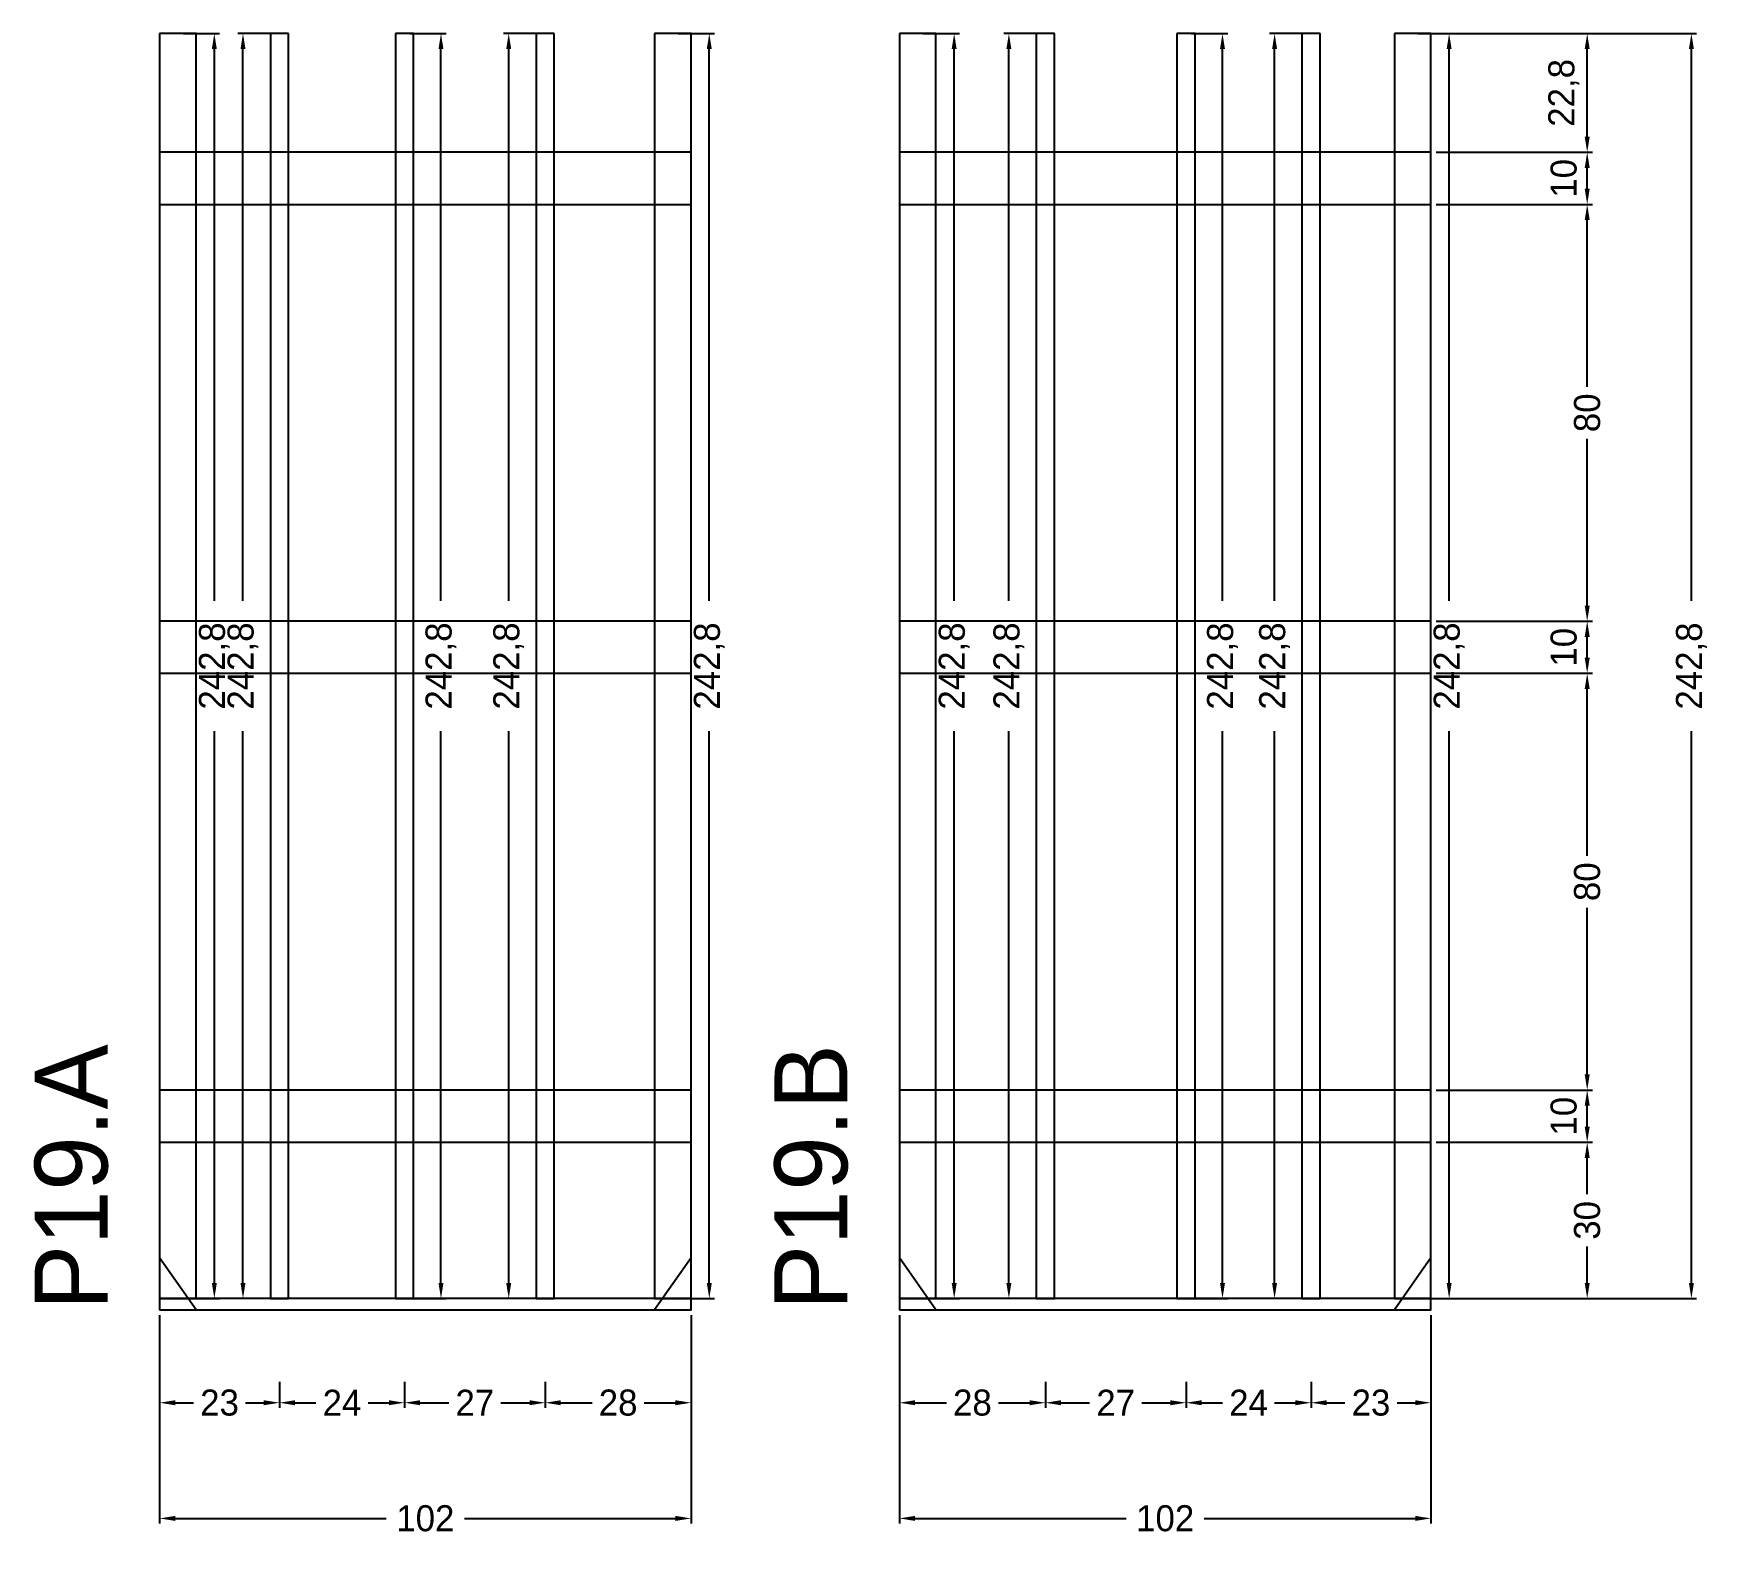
# Model space of a CAD drawing. Header units: centimetres. Extents: x -8500 to 4297, y -490 to 295.
# Drawn here: x 3975.8 to 4297.3, y -43.3 to 245 of the extents above; entities that cross this region are included whole.
import ezdxf

# ---------------------------------------------------------------- set-up
doc = ezdxf.new("R2010")
doc.units = ezdxf.units.CM
for name, color, linetype in [('COTA', 241, 'Continuous'), ('NOMENCLATURA', 7, 'Continuous'), ('SARR_2.2x10', 60, 'Continuous'), ('SARR_2.2x7', 40, 'Continuous'), ('SARR_3.5x7', 81, 'Continuous')]:
    doc.layers.add(name, color=color, linetype=linetype)
doc.dimstyles.new('PAINEL-NOVA', dxfattribs={"dimtxt": 5, "dimasz": 3, "dimexe": 1, "dimexo": 1, "dimgap": 1, "dimtad": 1, "dimcen": 2.5, "dimazin": 3, "dimtfac": 1, "dimtmove": 0, "dimatfit": 3})

msp = doc.modelspace()

# ---------------------------------------------------------------- texts
at = {"layer": 'NOMENCLATURA'}
for s, p in [('P19.A', (3990, 0)), ('P19.B', (4132, 0))]:
    msp.add_text(s, height=14, rotation=90, dxfattribs=at).set_placement(p)

# ---------------------------------------------------------------- blocks, each defined once
blk = doc.blocks.new('_CLOSEDFILLED')
at = {"color": 0, "linetype": 'BYBLOCK'}
blk.add_solid([(-1, 0.16), (0, 0), (-1, -0.16)], dxfattribs=at)
blk = doc.blocks.new('*D47')
for p, q in [((4004.5, 245), (4011.5, 245)), ((4010.5, 136.1), (4010.5, 242)), ((4010.5, 5.2), (4010.5, 111.1)), ((4004.5, 2.2), (4011.5, 2.2))]:
    blk.add_line(p, q)
at = {"layer": 'Defpoints'}
for p in [(4003.5, 245), (4003.5, 2.2), (4010.5, 2.2)]:
    blk.add_point(p, dxfattribs=at)
at = {"layer": 'COTA', "xscale": 3, "yscale": 3}
for p, rotation in [((4010.5, 245), 90), ((4010.5, 2.2), 270)]:
    blk.add_blockref('_CLOSEDFILLED', p, dxfattribs=dict(at, rotation=rotation))
at = {"layer": 'COTA', "insert": (4010.5, 123.6), "char_height": 5, "attachment_point": 5, "rotation": 90}
blk.add_mtext('242,8', dxfattribs=at)
blk = doc.blocks.new('*D48')
for p, q in [((4022, 245), (4015, 245)), ((4016, 136.1), (4016, 242)), ((4016, 5.2), (4016, 111.1)), ((4022, 2.2), (4015, 2.2))]:
    blk.add_line(p, q)
at = {"layer": 'Defpoints'}
for p in [(4023, 245), (4016, 2.2), (4023, 2.2)]:
    blk.add_point(p, dxfattribs=at)
at = {"layer": 'COTA', "xscale": 3, "yscale": 3}
for p, rotation in [((4016, 245), 90), ((4016, 2.2), 270)]:
    blk.add_blockref('_CLOSEDFILLED', p, dxfattribs=dict(at, rotation=rotation))
at = {"layer": 'COTA', "insert": (4016, 123.6), "char_height": 5, "attachment_point": 5, "rotation": 90}
blk.add_mtext('242,8', dxfattribs=at)
blk = doc.blocks.new('*D49')
for p, q in [((4048, 245), (4055, 245)), ((4054, 136.1), (4054, 242)), ((4054, 5.2), (4054, 111.1)), ((4048, 2.2), (4055, 2.2))]:
    blk.add_line(p, q)
at = {"layer": 'Defpoints'}
for p in [(4047, 245), (4047, 2.2), (4054, 2.2)]:
    blk.add_point(p, dxfattribs=at)
at = {"layer": 'COTA', "xscale": 3, "yscale": 3}
for p, rotation in [((4054, 245), 90), ((4054, 2.2), 270)]:
    blk.add_blockref('_CLOSEDFILLED', p, dxfattribs=dict(at, rotation=rotation))
at = {"layer": 'COTA', "insert": (4054, 123.6), "char_height": 5, "attachment_point": 5, "rotation": 90}
blk.add_mtext('242,8', dxfattribs=at)
blk = doc.blocks.new('*D50')
for p, q in [((4073, 245), (4066, 245)), ((4067, 136.1), (4067, 242)), ((4067, 5.2), (4067, 111.1)), ((4073, 2.2), (4066, 2.2))]:
    blk.add_line(p, q)
at = {"layer": 'Defpoints'}
for p in [(4074, 245), (4067, 2.2), (4074, 2.2)]:
    blk.add_point(p, dxfattribs=at)
at = {"layer": 'COTA', "xscale": 3, "yscale": 3}
for p, rotation in [((4067, 245), 90), ((4067, 2.2), 270)]:
    blk.add_blockref('_CLOSEDFILLED', p, dxfattribs=dict(at, rotation=rotation))
at = {"layer": 'COTA', "insert": (4067, 123.6), "char_height": 5, "attachment_point": 5, "rotation": 90}
blk.add_mtext('242,8', dxfattribs=at)
blk = doc.blocks.new('*D51')
for p, q in [((4099.5, 245), (4106.5, 245)), ((4105.5, 136.1), (4105.5, 242)), ((4105.5, 5.2), (4105.5, 111.1)), ((4099.5, 2.2), (4106.5, 2.2))]:
    blk.add_line(p, q)
at = {"layer": 'Defpoints'}
for p in [(4098.5, 245), (4098.5, 2.2), (4105.5, 2.2)]:
    blk.add_point(p, dxfattribs=at)
at = {"layer": 'COTA', "xscale": 3, "yscale": 3}
for p, rotation in [((4105.5, 245), 90), ((4105.5, 2.2), 270)]:
    blk.add_blockref('_CLOSEDFILLED', p, dxfattribs=dict(at, rotation=rotation))
at = {"layer": 'COTA', "insert": (4105.5, 123.6), "char_height": 5, "attachment_point": 5, "rotation": 90}
blk.add_mtext('242,8', dxfattribs=at)
blk = doc.blocks.new('*D52')
for p, q in [((4000, -13.8), (4000, -18.8)), ((4023, -13.8), (4023, -18.8)), ((4003, -17.8), (4006.5, -17.8)), ((4016.5, -17.8), (4020, -17.8))]:
    blk.add_line(p, q)
at = {"layer": 'Defpoints'}
for p in [(4000, -12.8), (4023, -12.8), (4000, -17.8)]:
    blk.add_point(p, dxfattribs=at)
at = {"layer": 'COTA', "xscale": 3, "yscale": 3, "rotation": 180}
blk.add_blockref('_CLOSEDFILLED', (4000, -17.8), dxfattribs=at)
at = {"layer": 'COTA', "xscale": 3, "yscale": 3}
blk.add_blockref('_CLOSEDFILLED', (4023, -17.8), dxfattribs=at)
at = {"layer": 'COTA', "insert": (4011.5, -17.8), "char_height": 5, "attachment_point": 5}
blk.add_mtext('23', dxfattribs=at)
blk = doc.blocks.new('*D53')
for p, q in [((4023, -13.8), (4023, -18.8)), ((4047, -13.8), (4047, -18.8)), ((4026, -17.8), (4030, -17.8)), ((4040, -17.8), (4044, -17.8))]:
    blk.add_line(p, q)
at = {"layer": 'Defpoints'}
for p in [(4023, -12.8), (4047, -12.8), (4023, -17.8)]:
    blk.add_point(p, dxfattribs=at)
at = {"layer": 'COTA', "xscale": 3, "yscale": 3, "rotation": 180}
blk.add_blockref('_CLOSEDFILLED', (4023, -17.8), dxfattribs=at)
at = {"layer": 'COTA', "xscale": 3, "yscale": 3}
blk.add_blockref('_CLOSEDFILLED', (4047, -17.8), dxfattribs=at)
at = {"layer": 'COTA', "insert": (4035, -17.8), "char_height": 5, "attachment_point": 5}
blk.add_mtext('24', dxfattribs=at)
blk = doc.blocks.new('*D54')
for p, q in [((4047, -13.8), (4047, -18.8)), ((4074, -13.8), (4074, -18.8)), ((4050, -17.8), (4055.5, -17.8)), ((4065.5, -17.8), (4071, -17.8))]:
    blk.add_line(p, q)
at = {"layer": 'Defpoints'}
for p in [(4047, -12.8), (4074, -12.8), (4047, -17.8)]:
    blk.add_point(p, dxfattribs=at)
at = {"layer": 'COTA', "xscale": 3, "yscale": 3, "rotation": 180}
blk.add_blockref('_CLOSEDFILLED', (4047, -17.8), dxfattribs=at)
at = {"layer": 'COTA', "xscale": 3, "yscale": 3}
blk.add_blockref('_CLOSEDFILLED', (4074, -17.8), dxfattribs=at)
at = {"layer": 'COTA', "insert": (4060.5, -17.8), "char_height": 5, "attachment_point": 5}
blk.add_mtext('27', dxfattribs=at)
blk = doc.blocks.new('*D55')
for p, q in [((4074, -13.8), (4074, -18.8)), ((4102, -13.8), (4102, -18.8)), ((4077, -17.8), (4083, -17.8)), ((4093, -17.8), (4099, -17.8))]:
    blk.add_line(p, q)
at = {"layer": 'Defpoints'}
for p in [(4074, -12.8), (4102, -12.8), (4074, -17.8)]:
    blk.add_point(p, dxfattribs=at)
at = {"layer": 'COTA', "xscale": 3, "yscale": 3, "rotation": 180}
blk.add_blockref('_CLOSEDFILLED', (4074, -17.8), dxfattribs=at)
at = {"layer": 'COTA', "xscale": 3, "yscale": 3}
blk.add_blockref('_CLOSEDFILLED', (4102, -17.8), dxfattribs=at)
at = {"layer": 'COTA', "insert": (4088, -17.8), "char_height": 5, "attachment_point": 5}
blk.add_mtext('28', dxfattribs=at)
blk = doc.blocks.new('*D56')
for p, q in [((4000, -1), (4000, -41)), ((4102, -1), (4102, -41)), ((4003, -40), (4043.5, -40)), ((4058.5, -40), (4099, -40))]:
    blk.add_line(p, q)
at = {"layer": 'Defpoints'}
for p in [(4000, 0), (4102, 0), (4000, -40)]:
    blk.add_point(p, dxfattribs=at)
at = {"layer": 'COTA', "xscale": 3, "yscale": 3, "rotation": 180}
blk.add_blockref('_CLOSEDFILLED', (4000, -40), dxfattribs=at)
at = {"layer": 'COTA', "xscale": 3, "yscale": 3}
blk.add_blockref('_CLOSEDFILLED', (4102, -40), dxfattribs=at)
at = {"layer": 'COTA', "insert": (4051, -40), "char_height": 5, "attachment_point": 5}
blk.add_mtext('102', dxfattribs=at)
blk = doc.blocks.new('GRA-E')
at = {"layer": 'SARR_2.2x7'}
blk.add_lwpolyline([(0, 0), (7, 0), (0, 10)], close=True, dxfattribs=at)
blk = doc.blocks.new('GRA-D')
at = {"layer": 'SARR_2.2x7'}
blk.add_lwpolyline([(0, 0), (7, 0), (7, 10)], close=True, dxfattribs=at)
blk = doc.blocks.new('*D57')
for p, q in [((4146.5, 245), (4153.5, 245)), ((4152.5, 136.1), (4152.5, 242)), ((4152.5, 5.2), (4152.5, 111.1)), ((4146.5, 2.2), (4153.5, 2.2))]:
    blk.add_line(p, q)
at = {"layer": 'Defpoints'}
for p in [(4145.5, 245), (4145.5, 2.2), (4152.5, 2.2)]:
    blk.add_point(p, dxfattribs=at)
at = {"layer": 'COTA', "xscale": 3, "yscale": 3}
for p, rotation in [((4152.5, 245), 90), ((4152.5, 2.2), 270)]:
    blk.add_blockref('_CLOSEDFILLED', p, dxfattribs=dict(at, rotation=rotation))
at = {"layer": 'COTA', "insert": (4152.5, 123.6), "char_height": 5, "attachment_point": 5, "rotation": 90}
blk.add_mtext('242,8', dxfattribs=at)
blk = doc.blocks.new('*D58')
for p, q in [((4169, 245), (4162, 245)), ((4163, 136.1), (4163, 242)), ((4163, 5.2), (4163, 111.1)), ((4169, 2.2), (4162, 2.2))]:
    blk.add_line(p, q)
at = {"layer": 'Defpoints'}
for p in [(4170, 245), (4163, 2.2), (4170, 2.2)]:
    blk.add_point(p, dxfattribs=at)
at = {"layer": 'COTA', "xscale": 3, "yscale": 3}
for p, rotation in [((4163, 245), 90), ((4163, 2.2), 270)]:
    blk.add_blockref('_CLOSEDFILLED', p, dxfattribs=dict(at, rotation=rotation))
at = {"layer": 'COTA', "insert": (4163, 123.6), "char_height": 5, "attachment_point": 5, "rotation": 90}
blk.add_mtext('242,8', dxfattribs=at)
blk = doc.blocks.new('*D59')
for p, q in [((4198, 245), (4205, 245)), ((4204, 136.1), (4204, 242)), ((4204, 5.2), (4204, 111.1)), ((4198, 2.2), (4205, 2.2))]:
    blk.add_line(p, q)
at = {"layer": 'Defpoints'}
for p in [(4197, 245), (4197, 2.2), (4204, 2.2)]:
    blk.add_point(p, dxfattribs=at)
at = {"layer": 'COTA', "xscale": 3, "yscale": 3}
for p, rotation in [((4204, 245), 90), ((4204, 2.2), 270)]:
    blk.add_blockref('_CLOSEDFILLED', p, dxfattribs=dict(at, rotation=rotation))
at = {"layer": 'COTA', "insert": (4204, 123.6), "char_height": 5, "attachment_point": 5, "rotation": 90}
blk.add_mtext('242,8', dxfattribs=at)
blk = doc.blocks.new('*D60')
for p, q in [((4220, 245), (4213, 245)), ((4214, 136.1), (4214, 242)), ((4214, 5.2), (4214, 111.1)), ((4220, 2.2), (4213, 2.2))]:
    blk.add_line(p, q)
at = {"layer": 'Defpoints'}
for p in [(4221, 245), (4214, 2.2), (4221, 2.2)]:
    blk.add_point(p, dxfattribs=at)
at = {"layer": 'COTA', "xscale": 3, "yscale": 3}
for p, rotation in [((4214, 245), 90), ((4214, 2.2), 270)]:
    blk.add_blockref('_CLOSEDFILLED', p, dxfattribs=dict(at, rotation=rotation))
at = {"layer": 'COTA', "insert": (4214, 123.6), "char_height": 5, "attachment_point": 5, "rotation": 90}
blk.add_mtext('242,8', dxfattribs=at)
blk = doc.blocks.new('*D61')
for p, q in [((4241.5, 245), (4248.5, 245)), ((4247.5, 136.1), (4247.5, 242)), ((4247.5, 5.2), (4247.5, 111.1)), ((4241.5, 2.2), (4248.5, 2.2))]:
    blk.add_line(p, q)
at = {"layer": 'Defpoints'}
for p in [(4240.5, 245), (4240.5, 2.2), (4247.5, 2.2)]:
    blk.add_point(p, dxfattribs=at)
at = {"layer": 'COTA', "xscale": 3, "yscale": 3}
for p, rotation in [((4247.5, 245), 90), ((4247.5, 2.2), 270)]:
    blk.add_blockref('_CLOSEDFILLED', p, dxfattribs=dict(at, rotation=rotation))
at = {"layer": 'COTA', "insert": (4247.5, 123.6), "char_height": 5, "attachment_point": 5, "rotation": 90}
blk.add_mtext('242,8', dxfattribs=at)
blk = doc.blocks.new('*D62')
for p, q in [((4142, -13.8), (4142, -18.8)), ((4170, -13.8), (4170, -18.8)), ((4145, -17.8), (4151, -17.8)), ((4161, -17.8), (4167, -17.8))]:
    blk.add_line(p, q)
at = {"layer": 'Defpoints'}
for p in [(4142, -12.8), (4170, -12.8), (4142, -17.8)]:
    blk.add_point(p, dxfattribs=at)
at = {"layer": 'COTA', "xscale": 3, "yscale": 3, "rotation": 180}
blk.add_blockref('_CLOSEDFILLED', (4142, -17.8), dxfattribs=at)
at = {"layer": 'COTA', "xscale": 3, "yscale": 3}
blk.add_blockref('_CLOSEDFILLED', (4170, -17.8), dxfattribs=at)
at = {"layer": 'COTA', "insert": (4156, -17.8), "char_height": 5, "attachment_point": 5}
blk.add_mtext('28', dxfattribs=at)
blk = doc.blocks.new('*D63')
for p, q in [((4170, -13.8), (4170, -18.8)), ((4197, -13.8), (4197, -18.8)), ((4173, -17.8), (4178.5, -17.8)), ((4188.5, -17.8), (4194, -17.8))]:
    blk.add_line(p, q)
at = {"layer": 'Defpoints'}
for p in [(4170, -12.8), (4197, -12.8), (4170, -17.8)]:
    blk.add_point(p, dxfattribs=at)
at = {"layer": 'COTA', "xscale": 3, "yscale": 3, "rotation": 180}
blk.add_blockref('_CLOSEDFILLED', (4170, -17.8), dxfattribs=at)
at = {"layer": 'COTA', "xscale": 3, "yscale": 3}
blk.add_blockref('_CLOSEDFILLED', (4197, -17.8), dxfattribs=at)
at = {"layer": 'COTA', "insert": (4183.5, -17.8), "char_height": 5, "attachment_point": 5}
blk.add_mtext('27', dxfattribs=at)
blk = doc.blocks.new('*D64')
for p, q in [((4197, -13.8), (4197, -18.8)), ((4221, -13.8), (4221, -18.8)), ((4200, -17.8), (4204, -17.8)), ((4214, -17.8), (4218, -17.8))]:
    blk.add_line(p, q)
at = {"layer": 'Defpoints'}
for p in [(4197, -12.8), (4221, -12.8), (4197, -17.8)]:
    blk.add_point(p, dxfattribs=at)
at = {"layer": 'COTA', "xscale": 3, "yscale": 3, "rotation": 180}
blk.add_blockref('_CLOSEDFILLED', (4197, -17.8), dxfattribs=at)
at = {"layer": 'COTA', "xscale": 3, "yscale": 3}
blk.add_blockref('_CLOSEDFILLED', (4221, -17.8), dxfattribs=at)
at = {"layer": 'COTA', "insert": (4209, -17.8), "char_height": 5, "attachment_point": 5}
blk.add_mtext('24', dxfattribs=at)
blk = doc.blocks.new('*D65')
for p, q in [((4221, -13.8), (4221, -18.8)), ((4244, -13.8), (4244, -18.8)), ((4224, -17.8), (4227.5, -17.8)), ((4237.5, -17.8), (4241, -17.8))]:
    blk.add_line(p, q)
at = {"layer": 'Defpoints'}
for p in [(4221, -12.8), (4244, -12.8), (4221, -17.8)]:
    blk.add_point(p, dxfattribs=at)
at = {"layer": 'COTA', "xscale": 3, "yscale": 3, "rotation": 180}
blk.add_blockref('_CLOSEDFILLED', (4221, -17.8), dxfattribs=at)
at = {"layer": 'COTA', "xscale": 3, "yscale": 3}
blk.add_blockref('_CLOSEDFILLED', (4244, -17.8), dxfattribs=at)
at = {"layer": 'COTA', "insert": (4232.5, -17.8), "char_height": 5, "attachment_point": 5}
blk.add_mtext('23', dxfattribs=at)
blk = doc.blocks.new('*D66')
for p, q in [((4142, -1), (4142, -41)), ((4244, -1), (4244, -41)), ((4145, -40), (4185.5, -40)), ((4200.5, -40), (4241, -40))]:
    blk.add_line(p, q)
at = {"layer": 'Defpoints'}
for p in [(4142, 0), (4244, 0), (4142, -40)]:
    blk.add_point(p, dxfattribs=at)
at = {"layer": 'COTA', "xscale": 3, "yscale": 3, "rotation": 180}
blk.add_blockref('_CLOSEDFILLED', (4142, -40), dxfattribs=at)
at = {"layer": 'COTA', "xscale": 3, "yscale": 3}
blk.add_blockref('_CLOSEDFILLED', (4244, -40), dxfattribs=at)
at = {"layer": 'COTA', "insert": (4193, -40), "char_height": 5, "attachment_point": 5}
blk.add_mtext('102', dxfattribs=at)
blk = doc.blocks.new('*D67')
for p, q in [((4245, 245), (4295, 245)), ((4294, 136.1), (4294, 242)), ((4294, 5.2), (4294, 111.1)), ((4245, 2.2), (4295, 2.2))]:
    blk.add_line(p, q)
at = {"layer": 'Defpoints'}
for p in [(4244, 245), (4244, 2.2), (4294, 2.2)]:
    blk.add_point(p, dxfattribs=at)
at = {"layer": 'COTA', "xscale": 3, "yscale": 3}
for p, rotation in [((4294, 245), 90), ((4294, 2.2), 270)]:
    blk.add_blockref('_CLOSEDFILLED', p, dxfattribs=dict(at, rotation=rotation))
at = {"layer": 'COTA', "insert": (4294, 123.6), "char_height": 5, "attachment_point": 5, "rotation": 90}
blk.add_mtext('242,8', dxfattribs=at)
blk = doc.blocks.new('*D68')
for p, q in [((4245, 32.2), (4275, 32.2)), ((4274, 22.2), (4274, 29.2)), ((4274, 5.2), (4274, 12.2)), ((4245, 2.2), (4275, 2.2))]:
    blk.add_line(p, q)
at = {"layer": 'Defpoints'}
for p in [(4244, 32.2), (4244, 2.2), (4274, 2.2)]:
    blk.add_point(p, dxfattribs=at)
at = {"layer": 'COTA', "xscale": 3, "yscale": 3}
for p, rotation in [((4274, 32.2), 90), ((4274, 2.2), 270)]:
    blk.add_blockref('_CLOSEDFILLED', p, dxfattribs=dict(at, rotation=rotation))
at = {"layer": 'COTA', "insert": (4274, 17.2), "char_height": 5, "attachment_point": 5, "rotation": 90}
blk.add_mtext('30', dxfattribs=at)
blk = doc.blocks.new('*D69')
for p, q in [((4245, 42.2), (4275, 42.2)), ((4274, 35.2), (4274, 39.2)), ((4245, 32.2), (4275, 32.2))]:
    blk.add_line(p, q)
at = {"layer": 'Defpoints'}
for p in [(4244, 42.2), (4244, 32.2), (4274, 32.2)]:
    blk.add_point(p, dxfattribs=at)
at = {"layer": 'COTA', "xscale": 3, "yscale": 3}
for p, rotation in [((4274, 42.2), 90), ((4274, 32.2), 270)]:
    blk.add_blockref('_CLOSEDFILLED', p, dxfattribs=dict(at, rotation=rotation))
at = {"layer": 'COTA', "insert": (4269.5, 37.2), "char_height": 5, "attachment_point": 5, "rotation": 90}
blk.add_mtext('10', dxfattribs=at)
blk = doc.blocks.new('*D70')
for p, q in [((4245, 122.2), (4275, 122.2)), ((4274, 87.2), (4274, 119.2)), ((4274, 45.2), (4274, 77.2)), ((4245, 42.2), (4275, 42.2))]:
    blk.add_line(p, q)
at = {"layer": 'Defpoints'}
for p in [(4244, 122.2), (4244, 42.2), (4274, 42.2)]:
    blk.add_point(p, dxfattribs=at)
at = {"layer": 'COTA', "xscale": 3, "yscale": 3}
for p, rotation in [((4274, 122.2), 90), ((4274, 42.2), 270)]:
    blk.add_blockref('_CLOSEDFILLED', p, dxfattribs=dict(at, rotation=rotation))
at = {"layer": 'COTA', "insert": (4274, 82.2), "char_height": 5, "attachment_point": 5, "rotation": 90}
blk.add_mtext('80', dxfattribs=at)
blk = doc.blocks.new('*D72')
for p, q in [((4245, 212.2), (4275, 212.2)), ((4274, 177.2), (4274, 209.2)), ((4274, 135.2), (4274, 167.2)), ((4245, 132.2), (4275, 132.2))]:
    blk.add_line(p, q)
at = {"layer": 'Defpoints'}
for p in [(4244, 212.2), (4244, 132.2), (4274, 132.2)]:
    blk.add_point(p, dxfattribs=at)
at = {"layer": 'COTA', "xscale": 3, "yscale": 3}
for p, rotation in [((4274, 212.2), 90), ((4274, 132.2), 270)]:
    blk.add_blockref('_CLOSEDFILLED', p, dxfattribs=dict(at, rotation=rotation))
at = {"layer": 'COTA', "insert": (4274, 172.2), "char_height": 5, "attachment_point": 5, "rotation": 90}
blk.add_mtext('80', dxfattribs=at)
blk = doc.blocks.new('*D73')
for p, q in [((4245, 222.2), (4275, 222.2)), ((4274, 215.2), (4274, 219.2)), ((4245, 212.2), (4275, 212.2))]:
    blk.add_line(p, q)
at = {"layer": 'Defpoints'}
for p in [(4244, 222.2), (4244, 212.2), (4274, 212.2)]:
    blk.add_point(p, dxfattribs=at)
at = {"layer": 'COTA', "xscale": 3, "yscale": 3}
for p, rotation in [((4274, 222.2), 90), ((4274, 212.2), 270)]:
    blk.add_blockref('_CLOSEDFILLED', p, dxfattribs=dict(at, rotation=rotation))
at = {"layer": 'COTA', "insert": (4269.5, 217.2), "char_height": 5, "attachment_point": 5, "rotation": 90}
blk.add_mtext('10', dxfattribs=at)
blk = doc.blocks.new('*D74')
for p, q in [((4245, 245), (4275, 245)), ((4274, 225.2), (4274, 242)), ((4245, 222.2), (4275, 222.2))]:
    blk.add_line(p, q)
at = {"layer": 'Defpoints'}
for p in [(4244, 245), (4244, 222.2), (4274, 222.2)]:
    blk.add_point(p, dxfattribs=at)
at = {"layer": 'COTA', "xscale": 3, "yscale": 3}
for p, rotation in [((4274, 245), 90), ((4274, 222.2), 270)]:
    blk.add_blockref('_CLOSEDFILLED', p, dxfattribs=dict(at, rotation=rotation))
at = {"layer": 'COTA', "insert": (4269.5, 233.6), "char_height": 5, "attachment_point": 5, "rotation": 90}
blk.add_mtext('22,8', dxfattribs=at)

# ---------------------------------------------------------------- dimensions: what is measured, and where the dimension line sits
at = {"layer": 'COTA'}
for base, p1, p2, picture, middle in [((4010.5, 2.2), (4003.5, 2.2), (4003.5, 245), '*D47', (4010.5, 123.6)), ((4016, 2.2), (4023, 2.2), (4023, 245), '*D48', (4016, 123.6)), ((4054, 2.2), (4047, 2.2), (4047, 245), '*D49', (4054, 123.6)), ((4067, 2.2), (4074, 2.2), (4074, 245), '*D50', (4067, 123.6)), ((4105.5, 2.2), (4098.5, 2.2), (4098.5, 245), '*D51', (4105.5, 123.6)), ((4152.5, 2.2), (4145.5, 2.2), (4145.5, 245), '*D57', (4152.5, 123.6)), ((4163, 2.2), (4170, 2.2), (4170, 245), '*D58', (4163, 123.6)), ((4204, 2.2), (4197, 2.2), (4197, 245), '*D59', (4204, 123.6)), ((4214, 2.2), (4221, 2.2), (4221, 245), '*D60', (4214, 123.6)), ((4247.5, 2.2), (4240.5, 2.2), (4240.5, 245), '*D61', (4247.5, 123.6)), ((4294, 2.2), (4244, 2.2), (4244, 245), '*D67', (4294, 123.6)), ((4274, 222.2), (4244, 222.2), (4244, 245), '*D74', (4269.5, 233.6)), ((4274, 212.2), (4244, 212.2), (4244, 222.2), '*D73', (4269.5, 217.2)), ((4274, 132.2), (4244, 132.2), (4244, 212.2), '*D72', (4274, 172.2)), ((4274, 42.2), (4244, 42.2), (4244, 122.2), '*D70', (4274, 82.2)), ((4274, 32.2), (4244, 32.2), (4244, 42.2), '*D69', (4269.5, 37.2)), ((4274, 2.2), (4244, 2.2), (4244, 32.2), '*D68', (4274, 17.2))]:
    dim = msp.add_linear_dim(base=base, p1=p1, p2=p2, angle=90, dimstyle='PAINEL-NOVA', dxfattribs=at)
    dim.commit()
    dim.dimension.update_dxf_attribs({"geometry": picture, "text_midpoint": middle})
msp.add_linear_dim(base=(4274, 122.2), p1=(4244, 122.2), p2=(4244, 132.2), angle=90, dimstyle='PAINEL-NOVA', dxfattribs=at).render()
for base, p1, p2, picture, middle in [((4000, -40), (4000, 0), (4102, 0), '*D56', (4051, -40)), ((4142, -40), (4142, 0), (4244, 0), '*D66', (4193, -40)), ((4000, -17.8), (4000, -12.8), (4023, -12.8), '*D52', (4011.5, -17.8)), ((4023, -17.8), (4023, -12.8), (4047, -12.8), '*D53', (4035, -17.8)), ((4047, -17.8), (4047, -12.8), (4074, -12.8), '*D54', (4060.5, -17.8)), ((4074, -17.8), (4074, -12.8), (4102, -12.8), '*D55', (4088, -17.8)), ((4142, -17.8), (4142, -12.8), (4170, -12.8), '*D62', (4156, -17.8)), ((4170, -17.8), (4170, -12.8), (4197, -12.8), '*D63', (4183.5, -17.8)), ((4197, -17.8), (4197, -12.8), (4221, -12.8), '*D64', (4209, -17.8)), ((4221, -17.8), (4221, -12.8), (4244, -12.8), '*D65', (4232.5, -17.8))]:
    dim = msp.add_linear_dim(base=base, p1=p1, p2=p2, dimstyle='PAINEL-NOVA', dxfattribs=at)
    dim.commit()
    dim.dimension.update_dxf_attribs({"geometry": picture, "text_midpoint": middle})

# ---------------------------------------------------------------- linework, layer by layer
at = {"layer": 'SARR_2.2x10'}
for p, q in [((4102, 222.2), (4000, 222.2)), ((4000, 222.2), (4000, 212.2)), ((4102, 212.2), (4102, 222.2)), ((4244, 222.2), (4142, 222.2)), ((4142, 222.2), (4142, 212.2)), ((4244, 212.2), (4244, 222.2)), ((4000, 212.2), (4102, 212.2)), ((4142, 212.2), (4244, 212.2)), ((4102, 132.2), (4000, 132.2)), ((4000, 132.2), (4000, 122.2)), ((4102, 122.2), (4102, 132.2)), ((4244, 132.2), (4142, 132.2)), ((4142, 132.2), (4142, 122.2)), ((4244, 122.2), (4244, 132.2)), ((4000, 122.2), (4102, 122.2)), ((4142, 122.2), (4244, 122.2)), ((4102, 42.2), (4000, 42.2)), ((4000, 42.2), (4000, 32.2)), ((4102, 32.2), (4102, 42.2)), ((4244, 42.2), (4142, 42.2)), ((4142, 42.2), (4142, 32.2)), ((4244, 32.2), (4244, 42.2)), ((4000, 32.2), (4102, 32.2)), ((4142, 32.2), (4244, 32.2))]:
    msp.add_line(p, q, dxfattribs=at)
at = {"layer": 'SARR_2.2x7'}
for p, q in [((4007, 245), (4000, 245)), ((4000, 245), (4000, 2.2)), ((4007, 2.2), (4007, 245)), ((4102, 245), (4095, 245)), ((4095, 245), (4095, 2.2)), ((4102, 2.2), (4102, 245)), ((4149, 245), (4142, 245)), ((4142, 245), (4142, 2.2)), ((4149, 2.2), (4149, 245)), ((4244, 245), (4237, 245)), ((4237, 245), (4237, 2.2)), ((4244, 2.2), (4244, 245)), ((4102, 2.2), (4000, 2.2)), ((4000, 2.2), (4000, 0)), ((4000, 2.2), (4007, 2.2)), ((4000, 0), (4102, 0)), ((4095, 2.2), (4102, 2.2)), ((4102, 0), (4102, 2.2)), ((4244, 2.2), (4142, 2.2)), ((4142, 2.2), (4142, 0)), ((4142, 2.2), (4149, 2.2)), ((4142, 0), (4244, 0)), ((4237, 2.2), (4244, 2.2)), ((4244, 0), (4244, 2.2))]:
    msp.add_line(p, q, dxfattribs=at)
at = {"layer": 'SARR_3.5x7'}
for p, q in [((4024.75, 245), (4021.25, 245)), ((4021.25, 245), (4021.25, 2.2)), ((4024.75, 2.2), (4024.75, 245)), ((4048.75, 245), (4045.25, 245)), ((4045.25, 245), (4045.25, 2.2)), ((4048.75, 2.2), (4048.75, 245)), ((4075.75, 245), (4072.25, 245)), ((4072.25, 245), (4072.25, 2.2)), ((4075.75, 2.2), (4075.75, 245)), ((4171.75, 245), (4168.25, 245)), ((4168.25, 245), (4168.25, 2.2)), ((4171.75, 2.2), (4171.75, 245)), ((4198.75, 245), (4195.25, 245)), ((4195.25, 245), (4195.25, 2.2)), ((4198.75, 2.2), (4198.75, 245)), ((4222.75, 245), (4219.25, 245)), ((4219.25, 245), (4219.25, 2.2)), ((4222.75, 2.2), (4222.75, 245)), ((4021.25, 2.2), (4024.75, 2.2)), ((4045.25, 2.2), (4048.75, 2.2)), ((4072.25, 2.2), (4075.75, 2.2)), ((4168.25, 2.2), (4171.75, 2.2)), ((4195.25, 2.2), (4198.75, 2.2)), ((4219.25, 2.2), (4222.75, 2.2))]:
    msp.add_line(p, q, dxfattribs=at)

# ---------------------------------------------------------------- block references
at = {"layer": 'SARR_2.2x7'}
for name, p in [('GRA-E', (4000, 0)), ('GRA-D', (4095, 0)), ('GRA-E', (4142, 0)), ('GRA-D', (4237, 0))]:
    msp.add_blockref(name, p, dxfattribs=at)

msp.set_redraw_order([(e.dxf.handle, doc.entitydb.next_handle()) for e in msp.query("TEXT MTEXT ATTDEF DIMENSION ARC_DIMENSION")])  # texts and dimensions are drawn at this point

doc.saveas('drawing.dxf')
